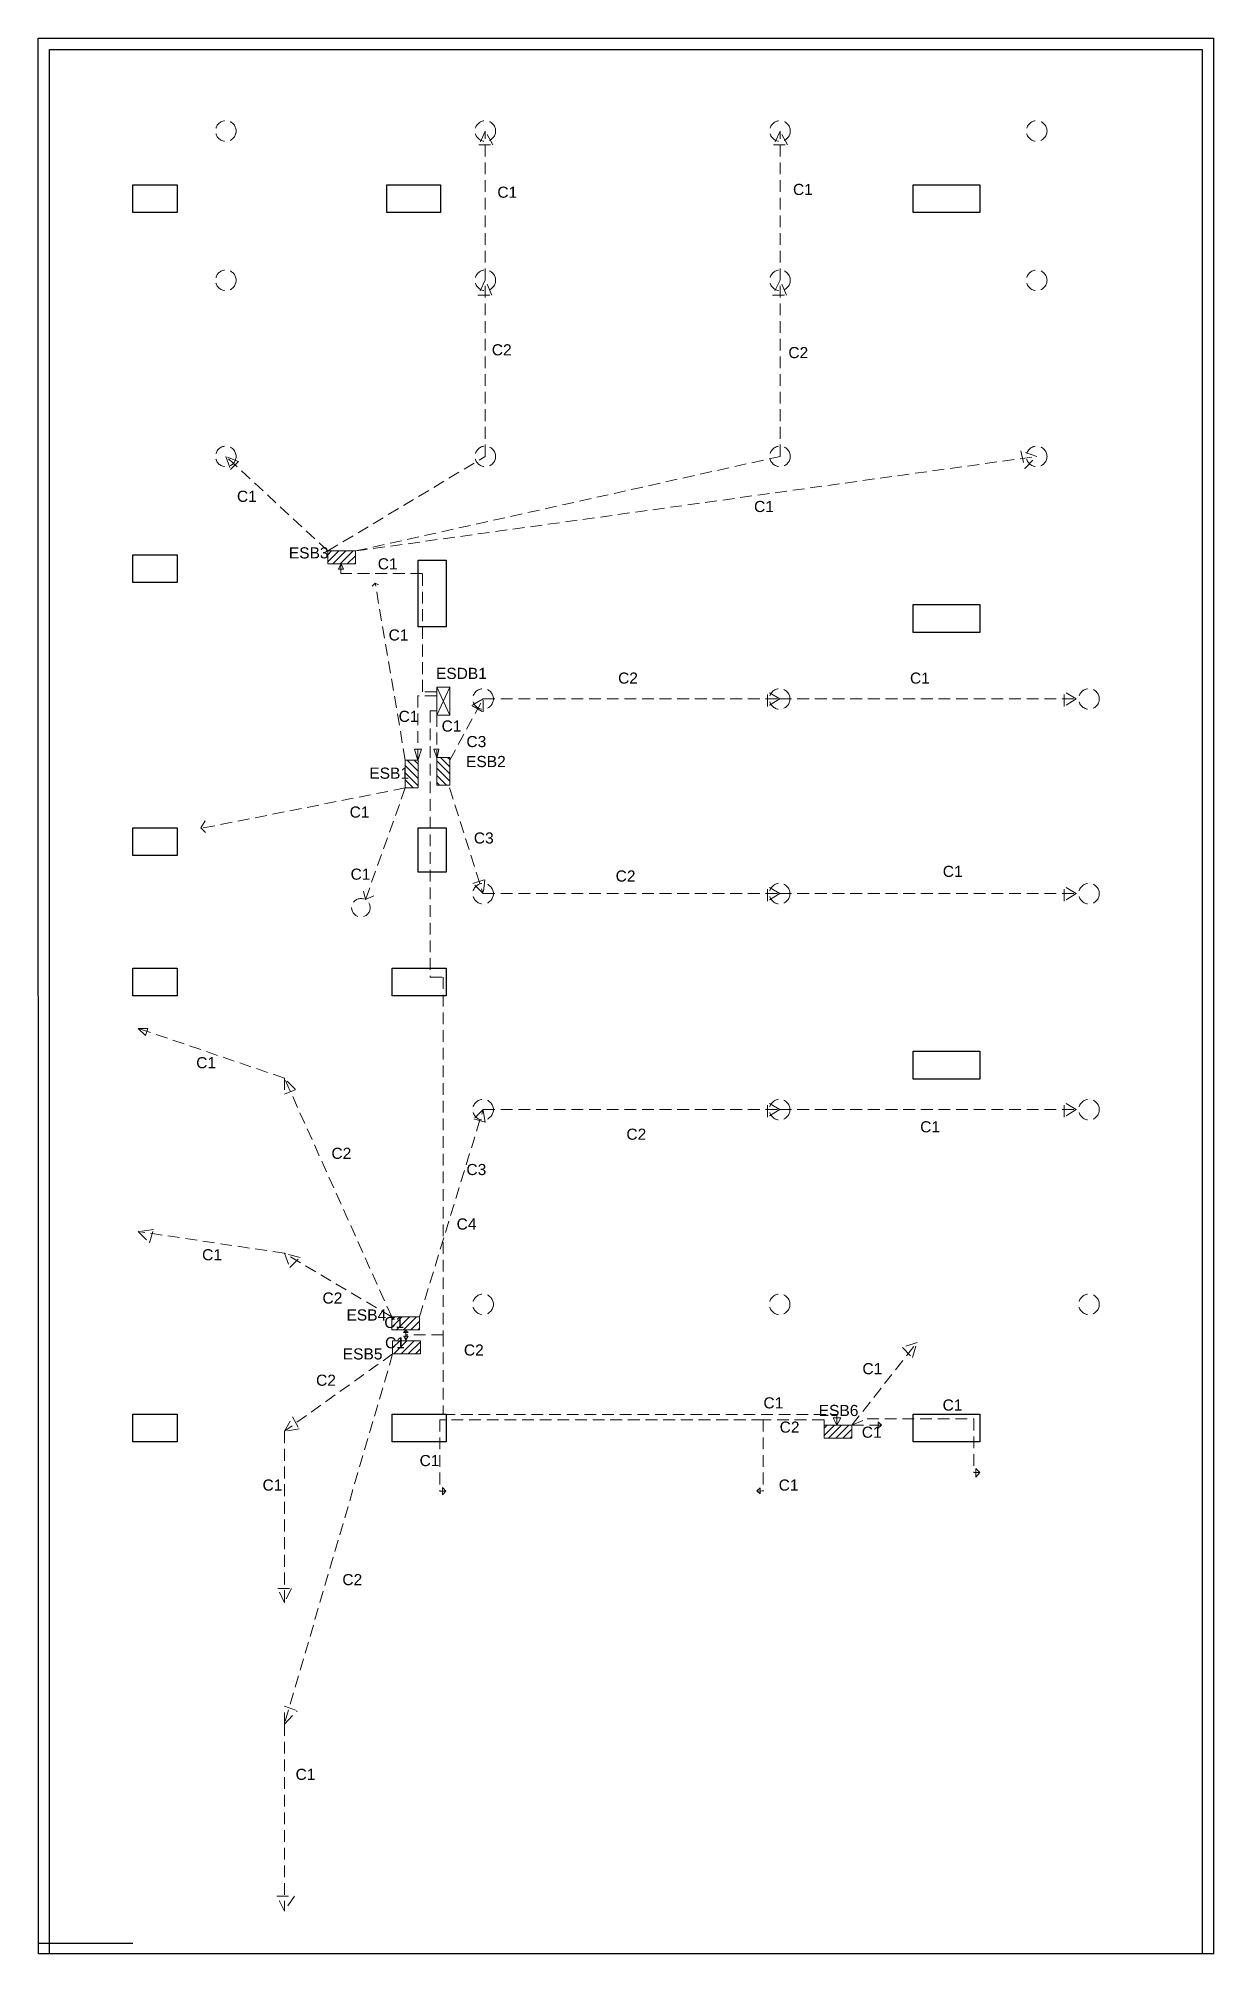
# Model space of a CAD drawing. Header units: inches. Extents: x 1065 to 1774, y 386 to 6100.
# Drawn here: x 1140 to 1774, y 1681 to 2714 of the extents above; entities that cross this region are included whole.
import ezdxf

# ---------------------------------------------------------------- set-up
doc = ezdxf.new("R2010")
doc.units = ezdxf.units.IN
doc.header["$MEASUREMENT"] = 0
doc.linetypes.add('DASHED2', pattern=[9.525, 6.35, -3.175])
for name, color, linetype, lineweight in [('1.Boundary & Pillar', 10, 'Continuous', 30), ('5.Switchboards', 210, 'Continuous', 9), ('5.Switchboards - Labels', 210, 'Continuous', 9), ('7.(Hidden) Board to Board - Labels', 6, 'DASHED2', 20), ('7.(Hidden) Board to Fixtures', 1, 'DASHED2', 20), ('7.(Hidden) Board to Fixtures - Labels', 1, 'DASHED2', 20)]:
    doc.layers.add(name, color=color, linetype=linetype, lineweight=lineweight)
doc.styles.add('Text 1', font='arial.ttf', dxfattribs={"height": 6})

msp = doc.modelspace()

# ---------------------------------------------------------------- texts
at = {"layer": '5.Switchboards - Labels', "char_height": 6, "attachment_point": 1, "style": 'Text 1'}
for s, insert in [('E{\\fArial Baltic|b0|i0|c186|p34;SB3}', (1275, 2439.5001)), ('E{\\fArial Baltic|b0|i0|c186|p34;SDB1}', (1354.35563, 2374.4908)), ('E{\\fArial Baltic|b0|i0|c186|p34;SB2}', (1370.59266, 2326.96783)), ('E{\\fArial Baltic|b0|i0|c186|p34;SB1}', (1318.40927, 2320.68278)), ('E{\\fArial Baltic|b0|i0|c186|p34;SB4}', (1306.09266, 2028.46783)), ('E{\\fArial Baltic|b0|i0|c186|p34;SB5}', (1304.09266, 2007.46783)), ('E{\\fArial Baltic|b0|i0|c186|p34;SB6}', (1560.87086, 1976.96956))]:
    msp.add_mtext_dynamic_manual_height_columns(s, width=17.5, gutter_width=60, heights=[0], dxfattribs=dict(at, insert=insert))
at = {"layer": '7.(Hidden) Board to Board - Labels', "char_height": 6, "attachment_point": 1, "style": 'Text 1'}
for s, insert in [('C1', (1322.97402, 2433.57367)), ('C1', (1334.2301, 2351.33281)), ('C1', (1357.40723, 2346.09298)), ('C1', (1326.47115, 2024.44589)), ('C1', (1326.89068, 2013.49433)), ('{\\fArial Baltic|b0|i0|c186|p34;C}2', (1369.44737, 2009.56398)), ('C1', (1531.05866, 1981.06916))]:
    msp.add_mtext(s, dxfattribs=dict(at, insert=insert))
at = {"layer": '7.(Hidden) Board to Board - Labels', "insert": (1365.50806, 2077.51836), "char_height": 6, "width": 8.7585266, "attachment_point": 1, "style": 'Text 1'}
msp.add_mtext('{\\fArial Baltic|b0|i0|c186|p34;C}4', dxfattribs=at)
at = {"layer": '7.(Hidden) Board to Fixtures', "char_height": 6, "attachment_point": 1, "style": 'Text 1'}
for s, insert in [('{\\fArial Baltic|b0|i0|c186|p34;C1}', (1547, 2635.5001)), ('{\\fArial Baltic|b0|i0|c186|p34;C1}', (1387.5, 2634.0001)), ('{\\fArial Baltic|b0|i0|c186|p34;C}2', (1384.5, 2549.0001)), ('{\\fArial Baltic|b0|i0|c186|p34;C}2', (1544.5, 2547.5001)), ('{\\fArial Baltic|b0|i0|c186|p34;C}1', (1247, 2470.0001)), ('{\\fArial Baltic|b0|i0|c186|p34;C}1', (1526, 2464.5001)), ('{\\fArial Baltic|b0|i0|c186|p34;C}2', (1452.63177, 2371.96376)), ('{\\fArial Baltic|b0|i0|c186|p34;C1}', (1610.13175, 2371.96378)), ('{\\fArial Baltic|b0|i0|c186|p34;C}3', (1370.81388, 2337.71495)), ('{\\fArial Baltic|b0|i0|c186|p34;C}3', (1374.81388, 2285.71495)), ('{\\fArial Baltic|b0|i0|c186|p34;C}2', (1451.31388, 2265.21495)), ('{\\fArial Baltic|b0|i0|c186|p34;C1}', (1627.81388, 2267.71495)), ('{\\fArial Baltic|b0|i0|c186|p34;C1}', (1225.00615, 2164.52949)), ('{\\fArial Baltic|b0|i0|c186|p34;C1}', (1615.63175, 2129.96374)), ('{\\fArial Baltic|b0|i0|c186|p34;C}2', (1457.13177, 2125.96378)), ('{\\fArial Baltic|b0|i0|c186|p34;C}2', (1297.99415, 2115.6689)), ('{\\fArial Baltic|b0|i0|c186|p34;C}3', (1370.81388, 2106.91385)), ('{\\fArial Baltic|b0|i0|c186|p34;C1}', (1228.21341, 2060.95762)), ('{\\fArial Baltic|b0|i0|c186|p34;C}2', (1293.1539, 2037.60234)), ('{\\fArial Baltic|b0|i0|c186|p34;C1}', (1584.46512, 1999.52499)), ('{\\fArial Baltic|b0|i0|c186|p34;C}2', (1289.69441, 1993.28434)), ('{\\fArial Baltic|b0|i0|c186|p34;C1}', (1627.72081, 1979.89633)), ('{\\fArial Baltic|b0|i0|c186|p34;C}2', (1539.80148, 1967.99721)), ('{\\fArial Baltic|b0|i0|c186|p34;C1}', (1584.12046, 1965.26092)), ('{\\fArial Baltic|b0|i0|c186|p34;C1}', (1345.54408, 1949.94597)), ('{\\fArial Baltic|b0|i0|c186|p34;C1}', (1260.80855, 1936.75208)), ('{\\fArial Baltic|b0|i0|c186|p34;C1}', (1539.28451, 1936.75208)), ('{\\fArial Baltic|b0|i0|c186|p34;C}2', (1303.86946, 1885.73711)), ('{\\fArial Baltic|b0|i0|c186|p34;C1}', (1278.63098, 1780.72721))]:
    msp.add_mtext_dynamic_manual_height_columns(s, width=10, gutter_width=60, heights=[0], dxfattribs=dict(at, insert=insert))
at = {"layer": '7.(Hidden) Board to Fixtures - Labels', "char_height": 6, "attachment_point": 1, "style": 'Text 1'}
for insert in [(1328.81388, 2395.21495), (1307.81388, 2299.71495), (1308.31388, 2266.21495)]:
    msp.add_mtext_dynamic_manual_height_columns('C1', width=10.0711831, gutter_width=60, heights=[0], dxfattribs=dict(at, insert=insert))

# ---------------------------------------------------------------- blocks, each defined once
blk = doc.blocks.new('col')
at = {"layer": '1.Boundary & Pillar', "linetype": 'Continuous'}
for points in [[(-433, 678), (-433, 663), (-457, 663), (-457, 678)], [(-291, 678), (-291, 663), (-320, 663), (-320, 678)], [(0, 678), (0, 663), (-36, 663), (-36, 678)], [(-433, 478.5), (-433, 463.5), (-457, 463.5), (-457, 478.5)], [(-303, 475.5), (-288, 475.5), (-288, 439.6), (-303, 439.6)], [(0, 451.6), (0, 436.6), (-36, 436.6), (-36, 451.6)], [(-433, 331.2), (-433, 316.2), (-457, 316.2), (-457, 331.2)], [(-288, 307.2), (-303, 307.2), (-303, 331.2), (-288, 331.2)], [(-433, 255.5), (-433, 240.5), (-457, 240.5), (-457, 255.5)], [(-288, 255.5), (-288, 240.5), (-317, 240.5), (-317, 255.5)], [(0, 210.7), (0, 195.7), (-36, 195.7), (-36, 210.7)], [(-433, 15), (-433, 0), (-457, 0), (-457, 15)], [(-288, 15), (-288, 0), (-317, 0), (-317, 15)], [(0, 15), (0, 0), (-36, 0), (-36, 15)]]:
    blk.add_lwpolyline(points, close=True, dxfattribs=at)
blk = doc.blocks.new('Switchboard')
at = {"layer": '5.Switchboards'}
h = blk.add_hatch(dxfattribs=at)
h.set_pattern_fill('ANSI31', color=256, scale=22)
h.paths.add_polyline_path([(2518, 710), (2518, 717), (2503, 717), (2503, 710)])
blk.add_lwpolyline([(2503, 717), (2518, 717), (2518, 710), (2503, 710)], close=True, dxfattribs=at)
blk = doc.blocks.new('Floor Distribution Board')
at = {"layer": '5.Switchboards'}
for p, q in [((2294, 768.5), (2301, 753.5)), ((2294, 753.5), (2301, 768.5))]:
    blk.add_line(p, q, dxfattribs=at)
blk.add_lwpolyline([(2301, 768.5), (2301, 753.5), (2294, 753.5), (2294, 768.5)], close=True, dxfattribs=at)

# ---------------------------------------------------------------- linework, layer by layer
at = {"layer": '1.Boundary & Pillar'}
msp.add_line((1190.81932, 1686.5001), (1139.81932, 1686.5001), dxfattribs=at)
at = {"layer": '1.Boundary & Pillar', "linetype": 'Continuous'}
msp.add_line((1773.99388, 1681.0001), (1139.9966, 1681.0001), dxfattribs=at)
msp.add_lwpolyline([(1139.9966, 1681.0001), (1139.8166, 2714.0001), (1773.81388, 2714.0001), (1773.81388, 1681.0001)], dxfattribs=at)
msp.add_lwpolyline([(1145.8166, 2708.0001), (1767.81388, 2708.0001), (1767.81388, 1681.0001), (1145.8166, 1681.0001)], close=True, dxfattribs=at)
at = {"layer": '7.(Hidden) Board to Board - Labels'}
for p, q in [((1303.11045, 2430.4619), (1301.82321, 2427.6531)), ((1301.82321, 2427.6531), (1304.57527, 2427.6531)), ((1303.11045, 2425.28437), (1303.11045, 2430.4619)), ((1304.57527, 2427.6531), (1303.15485, 2430.49146)), ((1347.03583, 2425.28437), (1303.11045, 2425.28437)), ((1347.03583, 2361.5881), (1347.03583, 2425.28437)), ((1354.78479, 2359.41902), (1344.59191, 2359.41902)), ((1344.59191, 2359.41902), (1344.59191, 2324.59854)), ((1354.73594, 2361.5881), (1347.03583, 2361.5881)), ((1354.69587, 2351.2944), (1351.30022, 2351.2944)), ((1351.30022, 2351.2944), (1351.30022, 2207.62741)), ((1354.83936, 2349.09637), (1354.83936, 2325.96907)), ((1344.59191, 2324.59854), (1342.73574, 2330.54708)), ((1342.73574, 2330.54708), (1346.49851, 2330.54708)), ((1346.49851, 2330.54708), (1344.64094, 2324.55097)), ((1354.83936, 2325.96907), (1353.21326, 2330.69966)), ((1353.21326, 2330.69966), (1355.93935, 2330.69966)), ((1355.07848, 2326.35134), (1354.7199, 2325.99275)), ((1355.93935, 2330.69966), (1355.07848, 2326.35134)), ((1351.30022, 2207.62741), (1358.31497, 2207.62741)), ((1358.31497, 2207.62741), (1358.31497, 2014.83931)), ((1338.161, 2017.21886), (1336.91348, 2015.97134)), ((1336.91348, 2015.97134), (1339.28683, 2015.97134)), ((1338.14141, 2015.02285), (1338.14141, 2011.77525)), ((1338.161, 2014.83931), (1338.161, 2017.21886)), ((1358.31497, 2014.83931), (1338.161, 2014.83931)), ((1339.28683, 2015.97134), (1338.19869, 2017.05948)), ((1358.3061, 2014.81911), (1358.3061, 1971.79835)), ((1338.14141, 2011.77525), (1337.11985, 2013.97124)), ((1337.11985, 2013.97124), (1339.37971, 2013.97124)), ((1339.37971, 2013.97124), (1338.20332, 2011.80616)), ((1358.3061, 1971.79835), (1570.69565, 1971.79835)), ((1570.69565, 1966.02493), (1568.6968, 1970.05078)), ((1568.6968, 1970.05078), (1572.85313, 1970.05078)), ((1570.69565, 1971.79835), (1570.69565, 1966.02493)), ((1572.85313, 1970.05078), (1570.69565, 1965.96152))]:
    msp.add_line(p, q, dxfattribs=at)
at = {"layer": '7.(Hidden) Board to Fixtures'}
for p, q in [((1381, 2664.0001), (1377.5, 2656.5001)), ((1377.5, 2656.5001), (1385, 2656.5001)), ((1381, 2583.5001), (1381, 2664.0001)), ((1385, 2656.5001), (1381, 2664.0001)), ((1540, 2664.0001), (1536.5, 2656.5001)), ((1536.5, 2656.5001), (1544, 2656.5001)), ((1540, 2583.5001), (1540, 2664.0001)), ((1544, 2656.5001), (1540, 2664.0001)), ((1381, 2583.5001), (1377, 2575.5001)), ((1381, 2488.5001), (1381, 2583.5001)), ((1384.5, 2575.5001), (1381, 2583.5001)), ((1540, 2583.5001), (1536, 2575.5001)), ((1540, 2488.5001), (1540, 2583.5001)), ((1543.5, 2575.5001), (1540, 2583.5001)), ((1377, 2575.5001), (1384.5, 2575.5001)), ((1536, 2575.5001), (1543.5, 2575.5001)), ((1678.5, 2488.5001), (1670, 2491.5001)), ((1670, 2491.5001), (1672, 2482.0001)), ((1296.00272, 2437.5001), (1241, 2488.5001)), ((1241, 2488.5001), (1243.5, 2481.5001)), ((1247.75, 2485.7501), (1241, 2488.5001)), ((1243.5, 2481.5001), (1247.75, 2485.7501)), ((1296.00272, 2437.5001), (1381, 2488.5001)), ((1311.00272, 2437.5001), (1540, 2488.5001)), ((1311.00272, 2437.5001), (1678.5, 2488.5001)), ((1672, 2482.0001), (1678.5, 2488.5001)), ((1321.57975, 2420.22041), (1319.94409, 2418.58474)), ((1337.8166, 2324.71495), (1321.57975, 2420.22041)), ((1321.57975, 2420.22041), (1323.31388, 2419.21495)), ((1361.8166, 2324.71495), (1379.81388, 2357.71495)), ((1379.81388, 2357.71495), (1373.81388, 2354.21495)), ((1379.81388, 2350.71495), (1379.81388, 2357.71495)), ((1379.81388, 2357.71495), (1539.81388, 2357.71495)), ((1539.81388, 2357.71495), (1533.31388, 2361.71495)), ((1533.31388, 2353.71495), (1533.31388, 2361.71495)), ((1539.81388, 2357.71495), (1533.31388, 2353.71495)), ((1539.81388, 2357.71495), (1699.81388, 2357.71495)), ((1699.81388, 2357.71495), (1693.31388, 2361.71495)), ((1693.31388, 2353.71495), (1693.31388, 2361.71495)), ((1699.81388, 2357.71495), (1693.31388, 2353.71495)), ((1373.81388, 2354.21495), (1379.81388, 2350.71495)), ((1337.8166, 2309.71495), (1227.73982, 2287.90801)), ((1337.8166, 2309.71495), (1316.31388, 2249.45572)), ((1361.74762, 2309.71495), (1379.81388, 2252.71495)), ((1227.45467, 2288.19316), (1229.81932, 2292.0001)), ((1227.45467, 2288.19316), (1229.98353, 2285.6643)), ((1316.31388, 2249.45572), (1315.31388, 2253.95572)), ((1374.31388, 2258.21495), (1380.81388, 2260.21495)), ((1379.81388, 2252.71495), (1374.31388, 2258.21495)), ((1380.81388, 2260.21495), (1379.81388, 2252.71495)), ((1379.81388, 2252.71495), (1539.81388, 2252.71495)), ((1379.81388, 2252.71495), (1379.81388, 2252.71495)), ((1539.81388, 2252.71495), (1533.31388, 2256.71495)), ((1533.31388, 2248.71495), (1533.31388, 2256.71495)), ((1539.81388, 2252.71495), (1533.31388, 2248.71495)), ((1539.81388, 2252.71495), (1699.81388, 2252.71495)), ((1699.81388, 2252.71495), (1693.31388, 2256.71495)), ((1693.31388, 2248.71495), (1693.31388, 2256.71495)), ((1699.81388, 2252.71495), (1693.31388, 2248.71495)), ((1316.31388, 2249.45572), (1320.81388, 2251.45572)), ((1272.58992, 2153.25172), (1193.77228, 2180)), ((1193.77228, 2180), (1197.63614, 2176.13614)), ((1194.5, 2180), (1193.77228, 2180)), ((1199, 2180), (1194.5, 2180)), ((1197.63614, 2176.13614), (1199, 2180)), ((1330.5, 2024.5), (1272.58992, 2153.25172)), ((1272.58992, 2153.25172), (1272.58992, 2144.5)), ((1278.5, 2147), (1272.58992, 2153.25172)), ((1272.58992, 2144.5), (1278.5, 2147)), ((1539.81388, 2136.21495), (1533.31388, 2140.21495)), ((1533.31388, 2132.21495), (1533.31388, 2140.21495)), ((1699.81388, 2136.21495), (1693.31388, 2140.21495)), ((1693.31388, 2132.21495), (1693.31388, 2140.21495)), ((1345.5, 2024.5), (1379.81388, 2136.21495)), ((1379.81388, 2136.21495), (1374.79946, 2131.20054)), ((1374.79946, 2131.20054), (1381, 2129.5)), ((1379.81388, 2136.21495), (1539.81388, 2136.21495)), ((1381, 2129.5), (1379.81388, 2136.21495)), ((1539.81388, 2136.21495), (1533.31388, 2132.21495)), ((1539.81388, 2136.21495), (1699.81388, 2136.21495)), ((1699.81388, 2136.21495), (1693.31388, 2132.21495)), ((1202, 2071.5), (1193.77228, 2070.5)), ((1272.58992, 2058.75172), (1193.77228, 2070.5)), ((1193.77228, 2070.5), (1199.88614, 2064.38614)), ((1199.88614, 2064.38614), (1202, 2071.5)), ((1330.5, 2024.5), (1272.58992, 2058.75172)), ((1272.58992, 2058.75172), (1272.58992, 2058.75172)), ((1272.58992, 2058.75172), (1275.5, 2051)), ((1281.04225, 2056.54225), (1272.58992, 2058.75172)), ((1275.5, 2051), (1281.04225, 2056.54225)), ((1331, 2004.5), (1272.58992, 1804.80161)), ((1331, 2004.5), (1272.58992, 1962.75172)), ((1578.77791, 1966.00169), (1613.96873, 2010.70833)), ((1613.96873, 2010.70833), (1606, 2008)), ((1606, 2008), (1611.5, 2002.5)), ((1611.5, 2002.5), (1613.96873, 2010.70833)), ((1613.96873, 2010.70833), (1613.96873, 2010.70833)), ((1272.58992, 1962.75172), (1277, 1970.5)), ((1280.5, 1964), (1272.58992, 1962.75172)), ((1272.58992, 1962.75172), (1272.58992, 1870.25172)), ((1277, 1970.5), (1280.5, 1964)), ((1531, 1969.00169), (1356.5, 1969.00169)), ((1356.5, 1969.00169), (1356.5, 1930.5)), ((1563.77806, 1969.00169), (1531, 1969.00169)), ((1531, 1969.00169), (1531, 1930.5)), ((1563.77791, 1966.00169), (1563.77806, 1969.00169)), ((1578.77791, 1966.00169), (1594.77228, 1965.99987)), ((1578.77795, 1966.00174), (1587, 1969.5)), ((1587, 1969.5), (1644.5, 1969.5)), ((1594.77228, 1965.99987), (1592.88608, 1967.88608)), ((1592.88608, 1967.88608), (1592.88608, 1964.5)), ((1592.88608, 1964.5), (1594.77228, 1965.99987)), ((1644.5, 1969.5), (1644.5, 1940.5)), ((1647.81388, 1940.5), (1645.65694, 1942.65694)), ((1645.65694, 1942.65694), (1645.65694, 1938)), ((1359.69025, 1930.5001), (1357.84518, 1932.34518)), ((1357.84518, 1932.34518), (1357.84518, 1928.5)), ((1527.56721, 1930.64839), (1529.20941, 1932.29059)), ((1529.20941, 1932.29059), (1529.20941, 1929.00184)), ((1644.5, 1940.5), (1647.81388, 1940.5)), ((1645.65694, 1938), (1647.81388, 1940.5)), ((1356.5, 1930.5), (1359.69025, 1930.5001)), ((1357.84518, 1928.5), (1359.69025, 1930.5001)), ((1529.20941, 1929.00184), (1527.56286, 1930.64839)), ((1531, 1930.5), (1527.56721, 1930.64839)), ((1272.58992, 1870.25172), (1269, 1878)), ((1269, 1878), (1276.5, 1878)), ((1276.5, 1878), (1272.58992, 1870.25172)), ((1272.58992, 1804.80161), (1272.58992, 1814.5)), ((1272.58992, 1814.5), (1279.5, 1812)), ((1272.58992, 1804.80161), (1279.5, 1812)), ((1272.58992, 1804.80161), (1272.58992, 1704)), ((1272.58992, 1704), (1268.5, 1712)), ((1268.5, 1712), (1278, 1712)), ((1278, 1712), (1272.58992, 1704))]:
    msp.add_line(p, q, dxfattribs=at)
for centre, radius in [((1241, 2664.0001), 5.55344), ((1381, 2664.0001), 5.55344), ((1540, 2664.0001), 5.55344), ((1678.5, 2664.0001), 5.55344), ((1241, 2583.5001), 5.55344), ((1381, 2583.5001), 5.55344), ((1540, 2583.5001), 5.55344), ((1678.5, 2583.5001), 5.55344), ((1241, 2488.5001), 5.55344), ((1381, 2488.5001), 5.55344), ((1540, 2488.5001), 5.55344), ((1678.5, 2488.5001), 5.55344), ((1379.81388, 2357.71495), 5.55344), ((1539.81388, 2357.71495), 5.55344), ((1706.72117, 2357.71495), 5.55344), ((1379.81388, 2252.71495), 5.55344), ((1539.81388, 2252.71495), 5.55344), ((1706.72117, 2252.71495), 5.55344), ((1313.87867, 2245.08883), 5), ((1379.81388, 2136.21495), 5.55344), ((1539.81388, 2136.21495), 5.55344), ((1706.72117, 2136.21495), 5.55344), ((1379.81388, 2031.21495), 5.55344), ((1539.81388, 2031.21495), 5.55344), ((1706.72117, 2031.21495), 5.55344)]:
    msp.add_circle(centre, radius, dxfattribs=at)

# ---------------------------------------------------------------- block references
at = {"layer": '1.Boundary & Pillar', "linetype": 'Continuous'}
msp.add_blockref('col', (1647.81388, 1957.00184), dxfattribs=at)
at = {"layer": '5.Switchboards'}
for name, p in [('Switchboard', (-1206.99728, 1720.5001)), ('Floor Distribution Board', (-939.16975, 1595.54723)), ('Switchboard', (-1172.5, 1307.5)), ('Switchboard', (-1172, 1294.5)), ('Switchboard', (-939.22209, 1249.00169))]:
    msp.add_blockref(name, p, dxfattribs=at)
at = {"layer": '5.Switchboards', "rotation": 270}
for p in [(627.8166, 4827.71495), (644.8166, 4829.21495)]:
    msp.add_blockref('Switchboard', p, dxfattribs=at)

msp.set_redraw_order([(e.dxf.handle, doc.entitydb.next_handle()) for e in msp.query("TEXT MTEXT ATTDEF DIMENSION ARC_DIMENSION")])  # texts and dimensions are drawn at this point

doc.saveas('drawing.dxf')
